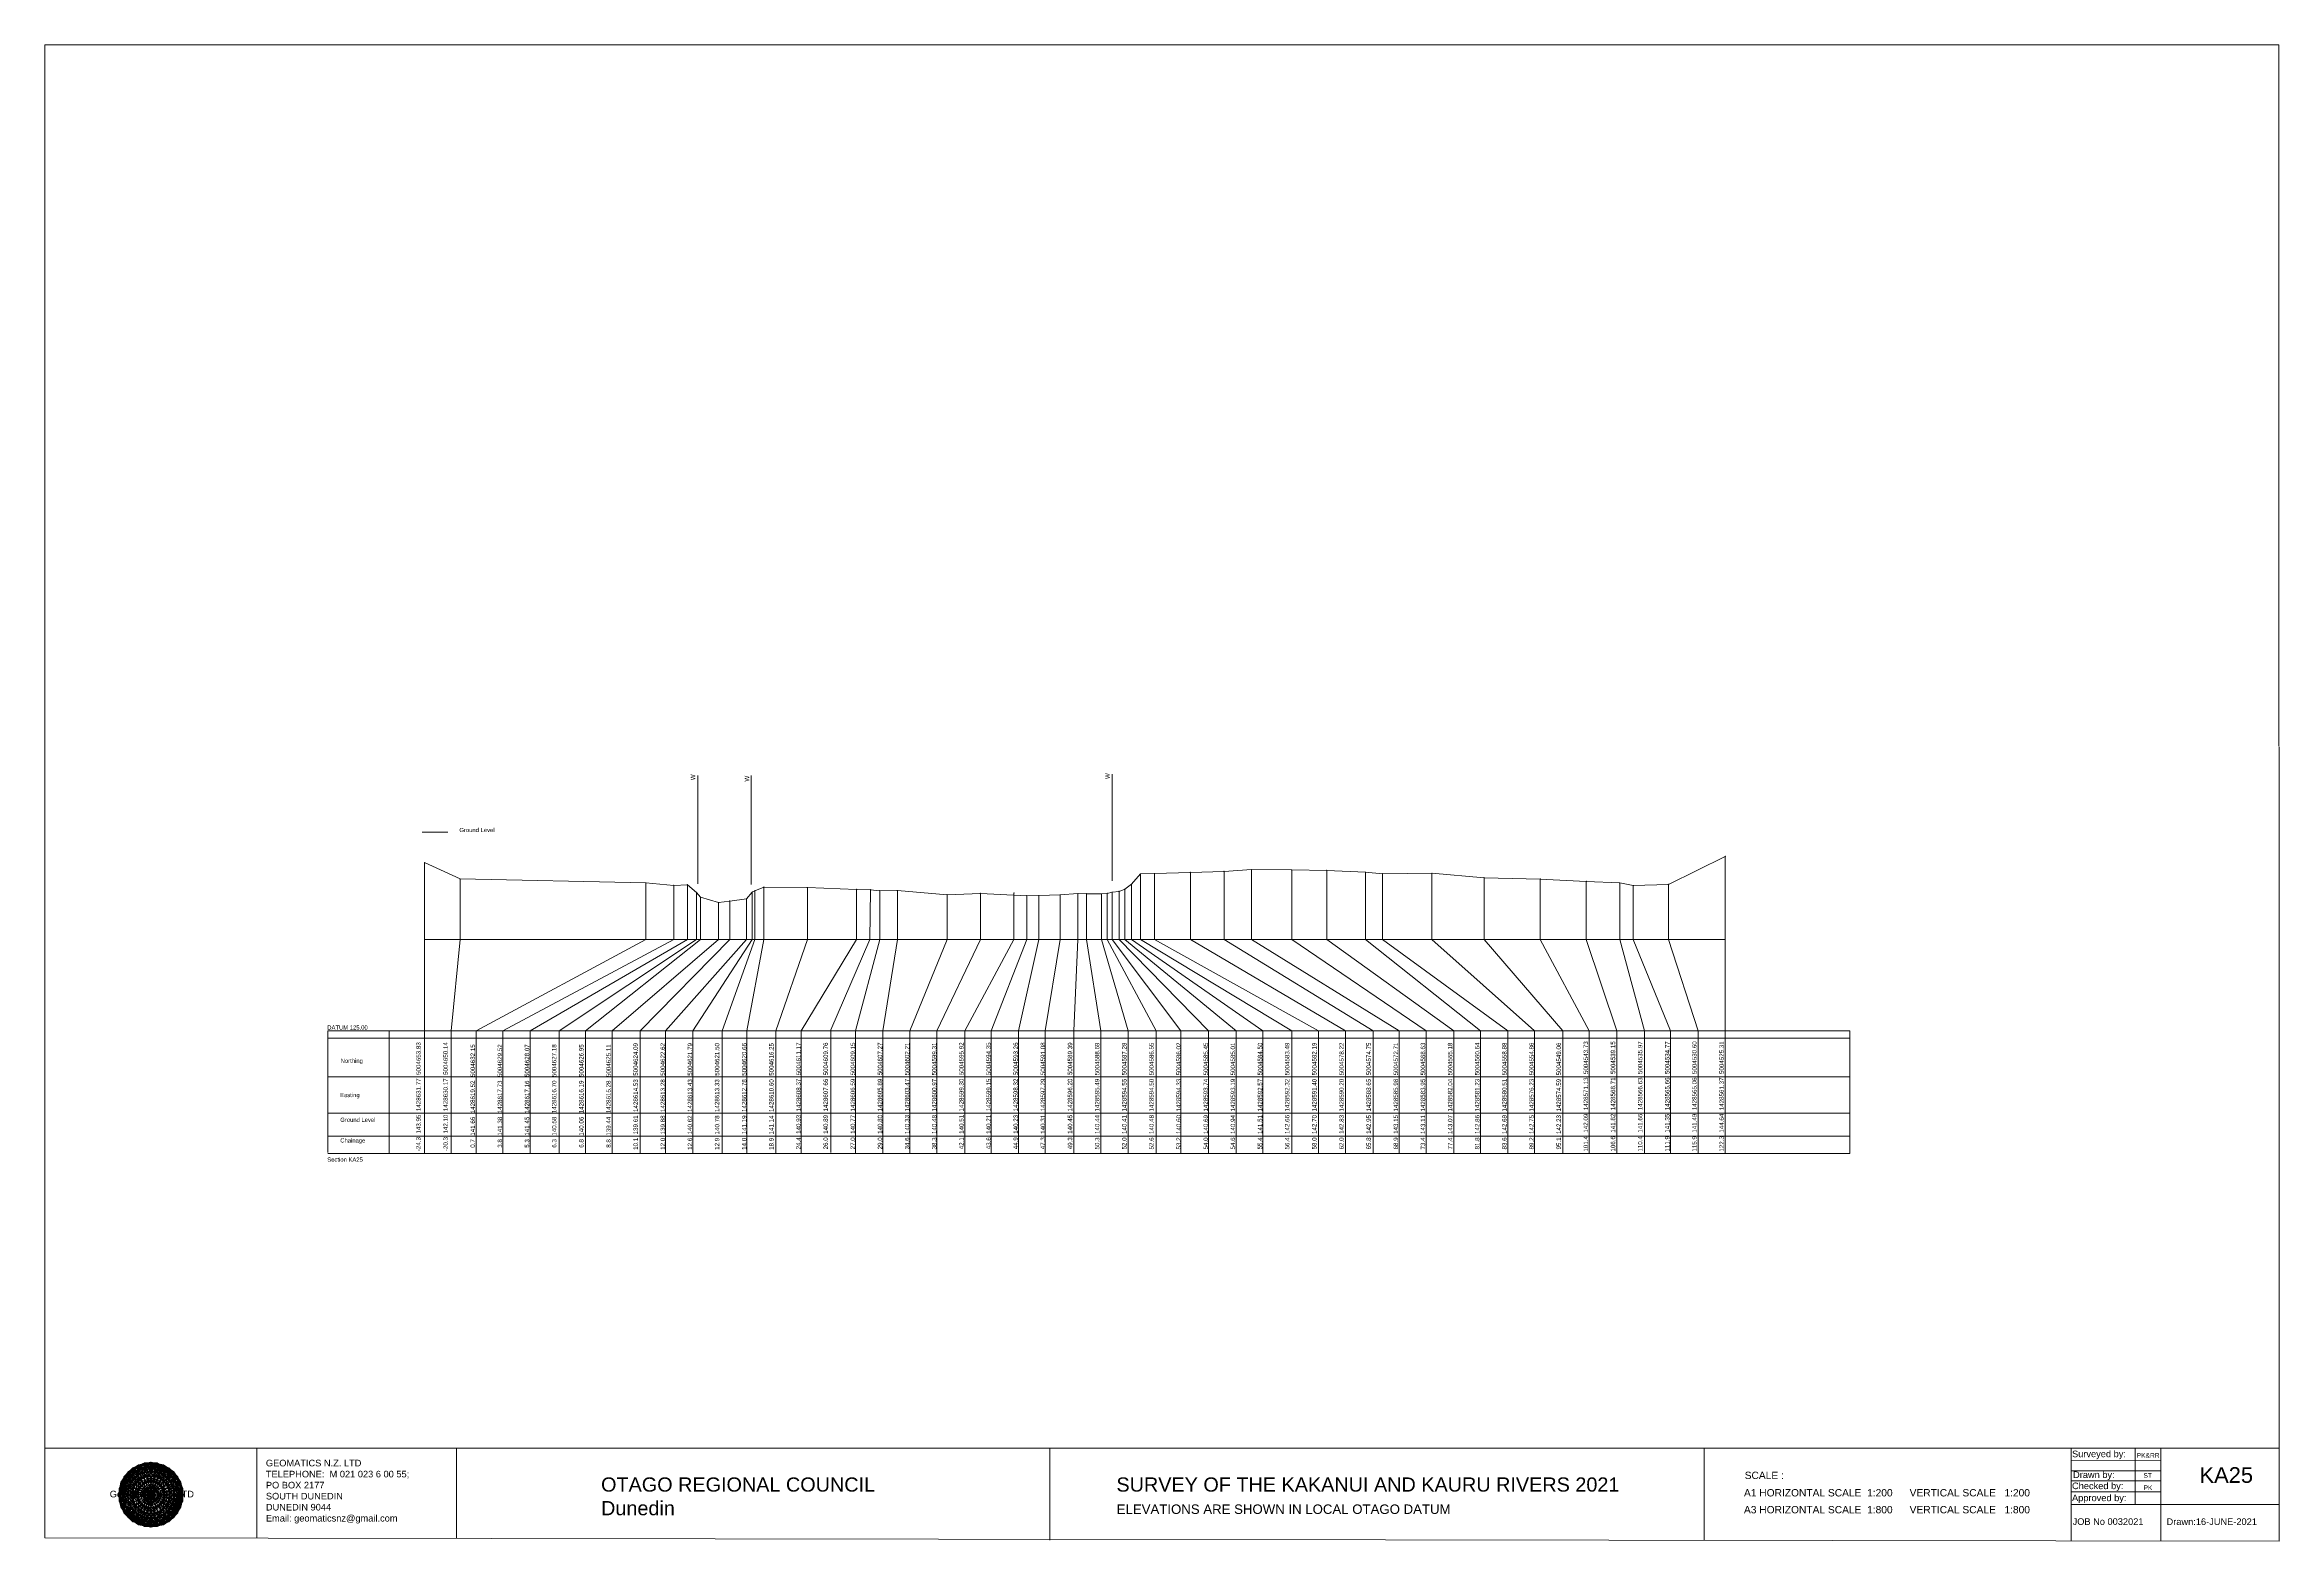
# Model space of a CAD drawing. Header units: millimetres. Extents: x -4102225 to 9709333, y -443196 to 2258209.
# Drawn here: x -924555 to -672777, y 67499 to 236074 of the extents above; entities that cross this region are included whole.
import ezdxf

# ---------------------------------------------------------------- set-up
doc = ezdxf.new("R2010")
doc.units = ezdxf.units.MM
doc.header["$PDMODE"] = 35
doc.header["$PDSIZE"] = 20
doc.layers.get('0').update_dxf_attribs({"lineweight": 0})
doc.layers.add('geo', color=7, linetype='Continuous', lineweight=0)
doc.styles.get("Standard").update_dxf_attribs({"font": 'arial.ttf'})

# ---------------------------------------------------------------- blocks, each defined once
blk = doc.blocks.new('Geomatics_Circle_SPT')
at = {"layer": 'geo', "color": 2, "linetype": 'Continuous', "lineweight": 0}
for p, q in [((0, 25.2), (-25.2, 0)), ((-24.7, 4.9), (-4.9, 24.7)), ((-24.7, -4.9), (4.9, 24.7)), ((-9.7, 23.3), (-23.3, 9.6)), ((9.7, 23.3), (-23.3, -9.7)), ((-21, 14), (-14, 21)), ((-21, -14), (14, 21)), ((0, 0), (-17.8, 17.8)), ((-14, 21), (21, -14)), ((23.3, -9.7), (-9.7, 23.3)), ((-4.9, 24.7), (24.7, -4.9)), ((25.2, 0), (0, 25.2)), ((0, 0), (17.8, 17.8)), ((4.9, 24.7), (24.7, 4.9)), ((23.3, 9.7), (9.7, 23.3)), ((14, 21), (21, 14)), ((17.8, 18.1), (17.8, 18.1)), ((4.9, -24.7), (-24.7, 4.9)), ((-24.7, 0), (0, -24.7)), ((-23.3, 9.7), (9.7, -23.3)), ((14, -21), (-21, 14)), ((0, 0), (-17.8, -17.8)), ((21, 14), (-14, -21)), ((-9.7, -23.3), (23.3, 9.7)), ((24.7, 4.9), (-4.9, -24.7)), ((0, 0), (17.8, -17.8)), ((0, -24.8), (25.2, 0)), ((-4.9, -24.7), (-24.7, -4.9)), ((-23.3, -9.7), (-9.7, -23.3)), ((-14, -21), (-21, -14)), ((24.7, -4.9), (4.9, -24.7)), ((9.7, -23.3), (23.3, -9.7)), ((21, -14), (14, -21)), ((-17.8, -17.8), (-17.8, -17.8)), ((4.9, -24.7), (4.9, -24.7)), ((18.1, -17.8), (18.1, -17.8))]:
    blk.add_line(p, q, dxfattribs=at)
at = {"layer": 'geo', "color": 1, "linetype": 'Continuous', "lineweight": 0}
for p, q in [((-25.2, 0), (9.7, 23.3)), ((-25.2, 0), (-9.6, 23.3)), ((-4.9, 24.8), (-24.7, -4.9)), ((4.9, 24.7), (-24.7, 4.9)), ((14, 21), (-24.7, -4.9)), ((-14, 21), (-24.7, 4.9)), ((-23.3, 9.7), (0, 25.2)), ((-23.3, -9.6), (0, 25.2)), ((-23.3, -9.6), (17.8, 17.8)), ((-23.3, 9.7), (-17.8, 17.9)), ((-23.3, -9.6), (-17.8, 17.9)), ((-23.3, 9.7), (17.8, 17.8)), ((4.9, 24.8), (-21, -14)), ((-4.9, 24.7), (-21, 14)), ((14, 21), (-21, 14)), ((-14, 21), (-21, -14)), ((-17.9, 17.6), (-17.9, 17.6)), ((-17.8, 17.8), (9.7, 23.3)), ((-17.8, 17.8), (-9.6, 23.3)), ((-17.8, -17.8), (9.7, 23.3)), ((-17.8, -17.8), (-9.7, 23.3)), ((-9.7, -23.3), (-17.8, 17.8)), ((-17.8, 17.8), (9.7, -23.3)), ((-17.8, 17.8), (23.3, -9.6)), ((-17.8, 17.8), (23.3, 9.7)), ((4.9, 24.7), (-14, 21)), ((-4.9, 24.7), (-14, -20.9)), ((0, 0), (-14, 21)), ((-14, 21), (-4.9, -24.7)), ((-14, 21), (-14, 21)), ((24.7, -4.9), (-14, 21)), ((21, 14), (-14, 21)), ((-9.8, 23.1), (-9.8, 23.1)), ((-9.7, 23.3), (0, 25.2)), ((-9.7, 23.3), (0, -25.2)), ((-9.7, -23.3), (0, 25.2)), ((-9.6, 23.3), (17.8, -17.8)), ((-9.6, 23.3), (25.2, 0)), ((-9.6, 23.3), (17.8, 17.8)), ((-9.6, -23.3), (17.8, 17.9)), ((0, 0), (-4.9, 24.7)), ((-4.9, 24.7), (-4.9, 24.7)), ((21, -14), (-4.9, 24.7)), ((24.8, 4.9), (-4.9, 24.7)), ((14, 21), (-4.9, 24.7)), ((-0.2, 25.1), (-0.2, 25.1)), ((0, 25.2), (9.7, -23.3)), ((0, 25.2), (23.3, -9.7)), ((0, 25.2), (23.3, 9.7)), ((0, 25.2), (9.7, 23.3)), ((0, 0), (4.9, 24.7)), ((0, -25.2), (9.7, 23.3)), ((0, 0), (14, 21)), ((21, 14), (4.9, 24.8)), ((14, -21), (4.9, 24.7)), ((24.7, -4.9), (4.9, 24.7)), ((4.9, 24.7), (4.9, 24.7)), ((4.9, -24.7), (14, 21)), ((9.4, 23.3), (9.4, 23.3)), ((9.7, 23.3), (17.8, -17.8)), ((9.7, 23.3), (25.2, 0)), ((9.7, 23.3), (17.8, 17.9)), ((17.8, 17.8), (9.7, -23.3)), ((21, -14), (14, 21)), ((24.7, 4.9), (14, 21)), ((14, 21), (14, 21)), ((17.6, 17.9), (17.6, 17.9)), ((17.8, 17.8), (23.3, -9.7)), ((17.8, 17.8), (23.3, 9.7)), ((-25.2, 0), (23.3, 9.7)), ((-25.2, 0), (-23.3, 9.7)), ((-23.3, -9.7), (-25.2, 0)), ((-9.6, -23.3), (-25.2, 0)), ((9.7, -23.3), (-25.2, 0)), ((21, 14), (-24.7, 4.9)), ((-21, 14), (-24.7, -4.9)), ((0, 0), (-24.7, 4.9)), ((-24.7, 4.9), (-21, -14)), ((-24.7, 4.9), (-4.9, -24.7)), ((-24.7, 4.9), (14, -21)), ((-24.7, 4.9), (-24.7, 4.9)), ((0, 0), (-24.7, -4.9)), ((-17.8, -17.8), (-23.3, 9.7)), ((0, -25.2), (-23.3, 9.7)), ((-23.3, 9.7), (17.8, -17.8)), ((-23.3, 9.7), (25.2, 0)), ((-23.3, 9.4), (-23.3, 9.4)), ((-23.3, -9.7), (25.2, 0)), ((0, 0), (-21, 14)), ((-21, 14), (-14, -21)), ((-21, 14), (4.9, -24.7)), ((-21, 14), (-21, 14)), ((24.7, 4.9), (-21, 14)), ((0, 0), (-21, -14)), ((-17.8, -17.8), (23.3, 9.7)), ((-14, -21), (24.7, 4.9)), ((0, 0), (-14, -21)), ((25.2, 0), (-9.6, -23.3)), ((-4.9, -24.7), (21, 14)), ((0, 0), (-4.9, -24.7)), ((0, 0), (21, 14)), ((23.3, 9.7), (0, -25.2)), ((0, 0), (24.8, 4.9)), ((0, 0), (4.9, -24.7)), ((0, 0), (14, -21)), ((0, 0), (21, -14)), ((0, 0), (24.8, -4.9)), ((4.9, -24.7), (24.7, 4.9)), ((25.2, 0), (9.7, -23.3)), ((14, -21), (21, 14)), ((23.3, 9.7), (17.8, -17.8)), ((24.7, -4.9), (21, 14)), ((21, 14), (21, 14)), ((21, -14), (24.7, 4.9)), ((23.1, 9.8), (23.1, 9.8)), ((23.3, 9.7), (25.2, 0)), ((25.2, 0), (23.3, -9.6)), ((24.7, 4.9), (24.7, 4.9)), ((25.1, 0.2), (25.1, 0.2)), ((-25.2, 0), (23.3, -9.7)), ((-25.1, -0.2), (-25.1, -0.2)), ((-24.7, -4.9), (-24.7, -4.9)), ((-24.7, -4.9), (-14, -21)), ((-24.7, -4.9), (4.9, -24.7)), ((-24.7, -4.9), (21, -14)), ((-17.8, -17.8), (-23.3, -9.7)), ((0, -25.2), (-23.3, -9.6)), ((17.8, -17.8), (-23.3, -9.6)), ((-23.1, -9.8), (-23.1, -9.8)), ((-21, -14), (24.7, -4.9)), ((-21, -14), (-21, -14)), ((-21, -14), (-4.9, -24.7)), ((-21, -14), (14, -21)), ((23.3, -9.7), (-17.8, -17.8)), ((-14, -21), (21, -14)), ((-4.9, -24.7), (24.7, -4.9)), ((23.3, -9.6), (0, -25.2)), ((4.9, -24.7), (21, -14)), ((14, -21), (24.7, -4.9)), ((23.3, -9.6), (17.8, -17.8)), ((21, -14), (21, -14)), ((23.3, -9.4), (23.3, -9.4)), ((24.7, -4.9), (24.7, -4.9)), ((-9.6, -23.3), (-17.8, -17.8)), ((9.7, -23.3), (-17.8, -17.8)), ((-17.6, -17.9), (-17.6, -17.9)), ((-14, -21), (-14, -21)), ((-14, -21), (4.9, -24.7)), ((17.8, -17.8), (-9.7, -23.3)), ((0, -25.2), (-9.7, -23.3)), ((-9.4, -23.3), (-9.4, -23.3)), ((-4.9, -24.7), (14, -21)), ((-4.9, -24.7), (-4.9, -24.7)), ((9.7, -23.3), (0, -25.2)), ((0.2, -25.1), (0.2, -25.1)), ((4.9, -24.7), (4.9, -24.7)), ((17.8, -17.8), (9.7, -23.3)), ((9.8, -23.1), (9.8, -23.1)), ((14, -21), (14, -21)), ((17.9, -17.6), (17.9, -17.6))]:
    blk.add_line(p, q, dxfattribs=at)
at = {"layer": 'geo', "color": 114, "linetype": 'Continuous', "lineweight": 0}
for p, q in [((17.9, 17.8), (-25.2, 0)), ((-24.7, 4.9), (14, 21)), ((9.7, 23.3), (-23.3, 9.7)), ((-20.9, 14), (4.9, 24.7)), ((0, 25.2), (-17.8, 17.8)), ((-17.8, 17.8), (0, -25.2)), ((-14, 21), (-4.9, 24.7)), ((4.9, -24.7), (-14, 21)), ((0, 0), (-9.7, 23.3)), ((-4.9, 24.7), (14, -21)), ((17.8, -17.8), (0, 25.2)), ((0, 0), (9.7, 23.3)), ((4.9, 24.7), (21, -14)), ((23.3, -9.7), (9.7, 23.3)), ((14, 21), (24.7, -4.9)), ((25.2, 0), (17.8, 17.8)), ((-24.7, -4.9), (21, 14)), ((-14, -21), (-24.7, 4.9)), ((0, 0), (-23.3, 9.7)), ((-23.3, 9.7), (-9.7, -23.3)), ((0, 0), (-23.3, -9.7)), ((-4.9, -24.7), (-21, 14)), ((24.8, 4.9), (-20.9, -14)), ((0, 0), (-9.7, -23.3)), ((0, 0), (23.3, 9.7)), ((0, 0), (9.7, -23.3)), ((0, 0), (23.3, -9.7)), ((21, 14), (24.7, 4.9)), ((-25.2, 0), (-17.8, -17.8)), ((-21, -14), (-24.7, -4.9)), ((-17.8, -17.8), (25.2, 0)), ((24.8, -4.9), (-14, -21)), ((-9.6, -23.3), (23.3, -9.7)), ((21, -14), (-4.9, -24.8)), ((0, -25.2), (17.9, -17.8)), ((14, -21), (4.9, -24.8))]:
    blk.add_line(p, q, dxfattribs=at)
at = {"layer": 'geo', "color": 250, "linetype": 'Continuous', "lineweight": 0}
for p, q in [((-17.8, 17.8), (17.8, 17.8)), ((-17.8, -17.8), (-17.8, 17.8)), ((-14, 21), (-14, 21)), ((14, 21), (-14, 21)), ((-14, 20.9), (-14, -21)), ((-9.7, 23.3), (9.7, 23.3)), ((-9.7, -23.3), (-9.7, 23.3)), ((-4.9, 24.7), (4.9, 24.7)), ((-4.9, 24.7), (-4.9, -24.7)), ((0, 0), (0, 25.2)), ((4.9, 24.7), (4.9, -24.7)), ((9.7, -23.3), (9.7, 23.3)), ((14, 21), (14, -21)), ((17.8, -17.8), (17.8, 17.8)), ((0, 0), (-25.2, 0)), ((24.7, 4.9), (-24.7, 4.9)), ((-24.7, 4.9), (-24.7, -4.9)), ((-23.3, 9.7), (23.3, 9.7)), ((-23.3, 9.7), (-23.3, 9.7)), ((-23.3, -9.7), (-23.3, 9.7)), ((21, 14), (-21, 14)), ((-21, 14), (-21, -14)), ((0, 0), (0, -25.2)), ((0, 0), (25.2, 0)), ((21, 14), (21, 14)), ((21, -14), (21, 14)), ((23.3, 9.7), (23.3, -9.7)), ((24.7, 4.9), (24.7, 4.9)), ((24.7, -4.9), (24.7, 4.9)), ((-24.7, -4.9), (24.7, -4.9)), ((23.3, -9.7), (-23.3, -9.7)), ((-21, -14), (21, -14)), ((17.8, -17.8), (-17.8, -17.8)), ((-14, -21), (14, -21)), ((9.7, -23.3), (-9.7, -23.3)), ((-4.9, -24.7), (4.9, -24.7))]:
    blk.add_line(p, q, dxfattribs=at)
blk = doc.blocks.new('GeomaticsNZ TITLE BLOCK')
at = {"color": 7, "linetype": 'Continuous', "lineweight": 0}
for p, q in [((0, 94.9), (0, 1579.2)), ((0, 1579.2), (2363.4, 1579.2)), ((2363.4, 1579.2), (2364, 94.9)), ((2364, 94.9), (0, 94.9)), ((0, 94.9), (0, 0)), ((15.9, 94.9), (2364, 94.9)), ((224.3, 95.2), (224.3, -0.3)), ((2364, 94.9), (382.6, 94.9)), ((435.8, 95.2), (435.8, -0.7)), ((1063.4, 94.9), (1063.4, -2.4)), ((1755.4, 94.9), (1755.4, -2.6)), ((2143.9, 94.9), (2143.7, -3)), ((2211.5, 94.9), (2211.5, 36.1)), ((2238.6, 94.8), (2238.6, -3.2)), ((2364, -3.5), (2364, 94.9)), ((2143.9, 81.9), (2238.6, 81.7)), ((2143.9, 71), (2238.6, 71)), ((2143.6, 60.4), (2238.6, 60.4)), ((2143.8, 48.6), (2238.6, 48.6)), ((2143.8, 35.4), (2364, 35.3)), ((0, 0), (2364, -3.5))]:
    blk.add_line(p, q, dxfattribs=at)
at = {"color": 7, "linetype": 'Continuous', "lineweight": 0, "xscale": 1.36, "yscale": 1.36, "zscale": 1.36}
blk.add_blockref('Geomatics_Circle_SPT', (112.4, 45.7), dxfattribs=at)
at = {"color": 7, "linetype": 'Continuous', "lineweight": 0}
for s, p in [('PK&RR', (2213.2, 84.8)), ('ST', (2220.3, 63.6)), ('PK', (2220.4, 50.6))]:
    blk.add_text(s, height=5, dxfattribs=at).set_placement(p)
at = {"color": 7, "linetype": 'Continuous', "lineweight": 0, "attachment_point": 1}
for s, width, heights, insert, char_height in [('{\\C256;GEOMATICS N.Z. LTD                   \\PTELEPHONE:  M 021 023 6 00 55;\\PPO BOX 2177\\PSOUTH DUNEDIN\\PDUNEDIN 9044\\PEmail: geomaticsnz@gmail.com}', 3535.727, [94.7], (234, 82.7), 7), ('{\\C256;Surveyed by:}', 3535.727, [0], (2144.7, 92.4), 7), ('{\\C256;Geomatics N.Z. LTD                   }', 125.079, [15.8], (68.8, 49.9), 7), ('{\\C256;OTAGO REGIONAL COUNCIL\\PDunedin}', 3535.727, [0], (588.6, 64), 15), ('{\\C256;SURVEY OF THE KAKANUI AND KAURU RIVERS 2021}', 3535.727, [0], (1133.8, 64), 15), ('{\\C256;Checked by:}', 3535.727, [0], (2144.7, 58.6), 7), ('{\\C256;Drawn by:}', 3535.727, [0], (2145.8, 70.4), 7), ('{\\C256;ELEVATIONS ARE SHOWN IN LOCAL OTAGO DATUM}', 3535.727, [0], (1134.1, 35.4), 10), ('{\\C256;Approved by:}', 3535.727, [0], (2144.7, 45.9), 7), ('{\\C256;JOB No 0032021}', 3535.727, [0], (2145.3, 20.8), 7), ('{\\C256;Drawn:16-JUNE-2021}', 3535.727, [0], (2244.7, 20.7), 7)]:
    blk.add_mtext_dynamic_manual_height_columns(s, width=width, gutter_width=159, heights=heights, dxfattribs=dict(at, insert=insert, char_height=char_height))

msp = doc.modelspace()

# ---------------------------------------------------------------- linework, layer by layer
at = {"color": 7, "lineweight": 0}
for p, q in [((-850974.573, 141561.07), (-850974.573, 153769.056)), ((-844964.858, 141467.407), (-844964.858, 153765.98)), ((-804262.355, 141901.549), (-804262.355, 153900.611))]:
    msp.add_line(p, q, dxfattribs=at)
at = {"color": 1, "lineweight": 0}
msp.add_line((-882022.789, 147381.558), (-879116.058, 147381.558), dxfattribs=at)
for p, q in [((-877759.039, 142103), (-877759.039, 135295.272)), ((-856821.841, 141663), (-856821.841, 135295.272)), ((-853677.014, 141383), (-853677.014, 135295.272)), ((-852133.298, 141453), (-852133.298, 135295.272)), ((-843528.951, 141193), (-843528.951, 135295.272)), ((-838615.555, 141143), (-838615.555, 135295.272)), ((-802104.695, 141514), (-802104.695, 135295.272)), ((-801100.886, 142664), (-801100.886, 135295.272)), ((-799517.534, 142704), (-799517.534, 135295.272)), ((-795460.108, 142834), (-795460.108, 135295.272)), ((-791669.747, 142954), (-791669.747, 135295.272)), ((-788597.964, 143154), (-788597.964, 135295.272)), ((-784046.058, 143114), (-784046.058, 135295.272)), ((-780102.644, 143074), (-780102.644, 135295.272)), ((-775728, 142864), (-775728, 135295.272)), ((-773835.932, 142694), (-773835.932, 135295.272)), ((-768259.688, 142754), (-768259.688, 135295.272)), ((-762384.919, 142234), (-762384.919, 135295.272)), ((-756050.317, 142094), (-756050.317, 135295.272)), ((-750870.689, 141824), (-750870.689, 135295.272)), ((-747082.835, 141664), (-747082.835, 135295.272)), ((-745564.036, 141354), (-745564.036, 135295.272)), ((-741612.674, 141494), (-741612.674, 135295.272)), ((-851131.507, 140583), (-851131.507, 135295.272)), ((-850680.949, 140063), (-850680.949, 135295.272)), ((-848633.027, 139443), (-848633.027, 135295.272)), ((-847374.255, 139613), (-847374.255, 135295.272)), ((-845468.314, 139883), (-845468.314, 135295.272)), ((-844832.54, 140623), (-844832.54, 135295.272)), ((-844530.837, 140783), (-844530.837, 135295.272)), ((-833084.217, 140933), (-833084.217, 135295.272)), ((-831505.717, 140893), (-831573.027, 135295.272)), ((-830461.856, 140773), (-830461.856, 135295.272)), ((-828476.446, 140803), (-828476.446, 135295.272)), ((-822873.167, 140333), (-822873.167, 135295.272)), ((-819130.776, 140483), (-819130.776, 135295.272)), ((-815356.342, 140513), (-815356.342, 135295.272)), ((-813905.063, 140214), (-813905.063, 135295.272)), ((-812552.094, 140234), (-812552.094, 135295.272)), ((-810144.329, 140314), (-810144.329, 135295.272)), ((-808139.536, 140454), (-808139.536, 135295.272)), ((-807185.224, 140444), (-807185.224, 135295.272)), ((-805496.74, 140414), (-805496.74, 135295.272)), ((-804832.565, 140484), (-804832.565, 135295.272)), ((-804285.684, 140604), (-804285.684, 135295.272)), ((-803502.888, 140694), (-803502.888, 135295.272)), ((-802852.096, 140944), (-802852.096, 135295.272)), ((-881750.393, 135295.272), (-735205.555, 135295.272)), ((-877759.039, 135295.272), (-878770.086, 125000)), ((-856821.841, 135295.272), (-875957.73, 125000)), ((-853677.014, 135295.272), (-872930.371, 125000)), ((-852133.298, 135295.272), (-869848.457, 125000)), ((-851131.507, 135295.272), (-866602.907, 125000)), ((-850680.949, 135295.272), (-863630.083, 125000)), ((-848633.027, 135295.272), (-860626.744, 125000)), ((-847374.255, 135295.272), (-857477.556, 125000)), ((-845468.314, 135295.272), (-854624.264, 125000)), ((-795460.108, 135295.272), (-777993.574, 125000)), ((-791669.747, 135295.272), (-774856.144, 125000)), ((-788597.964, 135295.272), (-771942.812, 125000)), ((-784046.058, 135295.272), (-768917.436, 125000)), ((-780102.644, 135295.272), (-765772.316, 125000)), ((-775728, 135295.272), (-762793.725, 125000)), ((-773835.932, 135295.272), (-759702.29, 125000)), ((-768259.688, 135295.272), (-756701.126, 125000)), ((-762384.919, 135295.272), (-753519.44, 125000)), ((-756050.317, 135295.272), (-750518.276, 125000)), ((-750870.689, 135295.272), (-747426.851, 125000)), ((-747082.835, 135295.272), (-744312.853, 125000)), ((-745564.036, 135295.272), (-741356.814, 125000)), ((-741612.674, 135295.272), (-738247.339, 125000))]:
    msp.add_line(p, q)
at = {"lineweight": 0}
for p, q in [((-844832.54, 135295.272), (-851538.485, 125000)), ((-844530.837, 135295.272), (-848220.218, 125000)), ((-843528.951, 135295.272), (-845440.26, 125000)), ((-838615.555, 135295.272), (-842162.9, 125000)), ((-833084.217, 135295.272), (-839305.044, 125000)), ((-831573.027, 135295.272), (-835988.521, 125098.485)), ((-830461.856, 135295.272), (-833195.225, 125000)), ((-828476.446, 135295.272), (-830106.501, 125000)), ((-822873.167, 135295.272), (-827067.598, 125000)), ((-819130.776, 135295.272), (-824018.698, 125000)), ((-815356.342, 135295.272), (-820891.891, 125000)), ((-813905.063, 135295.272), (-817898.851, 125000)), ((-812552.094, 135295.272), (-814830.707, 125000)), ((-810144.329, 135295.272), (-811819.335, 125000)), ((-808139.536, 135295.272), (-808611.98, 125000)), ((-807185.224, 135295.272), (-805572.186, 125000)), ((-805496.74, 135295.272), (-802464.461, 125000)), ((-804832.565, 135295.272), (-799322.771, 125000)), ((-804285.684, 135295.272), (-796528.668, 125000)), ((-803502.888, 135295.272), (-793445.448, 125000)), ((-802852.096, 135295.272), (-790310.84, 125000)), ((-802104.695, 135295.272), (-787296.139, 125000)), ((-801100.886, 135295.272), (-784044.336, 125000)), ((-799517.534, 135295.272), (-781041.361, 125000)), ((-892646.088, 125000), (-721181.811, 125000)), ((-892646.088, 125000), (-892646.088, 124453.037)), ((-892646.088, 124453.037), (-892646.088, 111302.518)), ((-892646.088, 124153.568), (-721181.811, 124153.568)), ((-885743.746, 125000), (-885743.746, 111175.74)), ((-878770.086, 111175.74), (-878770.086, 125000)), ((-875957.73, 111175.74), (-875957.73, 125000)), ((-872930.371, 111175.74), (-872930.371, 125000)), ((-869848.457, 111175.74), (-869848.457, 125000)), ((-866602.907, 111175.74), (-866602.907, 125000)), ((-863630.083, 111175.74), (-863630.083, 125000)), ((-860626.744, 111175.74), (-860626.744, 125000)), ((-857477.556, 111175.74), (-857477.556, 125000)), ((-854624.264, 111175.74), (-854624.264, 125000)), ((-851538.485, 111175.74), (-851538.485, 125000)), ((-848220.218, 111175.74), (-848220.218, 125000)), ((-845440.26, 111175.74), (-845440.26, 125000)), ((-842162.9, 111175.74), (-842162.9, 125000)), ((-839305.044, 111175.74), (-839305.044, 125000)), ((-835988.521, 125098.485), (-835988.521, 111274.225)), ((-833195.225, 111175.74), (-833195.225, 125000)), ((-830106.501, 111175.74), (-830106.501, 125000)), ((-827067.598, 111175.74), (-827067.598, 125000)), ((-824018.698, 111175.74), (-824018.698, 125000)), ((-820891.891, 111175.74), (-820891.891, 125000)), ((-817898.851, 111175.74), (-817898.851, 125000)), ((-814830.707, 111175.74), (-814830.707, 125000)), ((-811819.335, 111175.74), (-811819.335, 125000)), ((-808611.98, 111175.74), (-808611.98, 125000)), ((-805572.186, 111175.74), (-805572.186, 125000)), ((-802464.461, 111175.74), (-802464.461, 125000)), ((-799322.771, 111175.74), (-799322.771, 125000)), ((-796528.668, 111175.74), (-796528.668, 125000)), ((-793445.448, 111175.74), (-793445.448, 125000)), ((-790310.84, 111175.74), (-790310.84, 125000)), ((-787296.139, 111175.74), (-787296.139, 125000)), ((-784044.336, 111175.74), (-784044.336, 125000)), ((-781041.361, 111175.74), (-781041.361, 125000)), ((-777993.574, 111175.74), (-777993.574, 125000)), ((-774856.144, 111175.74), (-774856.144, 125000)), ((-771942.812, 111175.74), (-771942.812, 125000)), ((-768917.436, 111175.74), (-768917.436, 125000)), ((-765772.316, 111175.74), (-765772.316, 125000)), ((-762793.725, 111175.74), (-762793.725, 125000)), ((-759702.29, 111175.74), (-759702.29, 125000)), ((-756701.126, 111175.74), (-756701.126, 125000)), ((-753519.44, 111175.74), (-753519.44, 125000)), ((-750518.276, 111175.74), (-750518.276, 125000)), ((-747426.851, 111175.74), (-747426.851, 125000)), ((-744312.853, 111175.74), (-744312.853, 125000)), ((-741356.814, 111175.74), (-741356.814, 125000)), ((-738247.339, 111175.74), (-738247.339, 125000)), ((-721181.811, 125000), (-721181.811, 111175.74)), ((-892646.088, 119828.492), (-721181.811, 119828.492)), ((-892646.088, 115709.959), (-721181.811, 115709.959)), ((-892646.088, 113130.324), (-721181.811, 113130.324)), ((-892646.088, 111175.74), (-721181.811, 111175.74))]:
    msp.add_line(p, q, dxfattribs=at)
at = {"color": 1}
msp.add_lwpolyline([(-881750.393, 143953), (-877759.039, 142103), (-856821.841, 141663), (-853677.014, 141383), (-852133.298, 141453), (-851131.507, 140583), (-850680.949, 140063), (-848633.027, 139443), (-847374.255, 139613), (-845468.314, 139883), (-844832.54, 140623), (-844530.837, 140783), (-843528.951, 141193), (-838615.555, 141143), (-833084.217, 140933), (-831505.717, 140893), (-830461.856, 140773), (-828476.446, 140803), (-822873.167, 140333), (-819130.776, 140483), (-813905.063, 140214), (-812552.094, 140234), (-810144.329, 140314), (-808139.536, 140454), (-807185.224, 140444), (-805496.74, 140414), (-804832.565, 140484), (-804285.684, 140604), (-803502.888, 140694), (-802852.096, 140944), (-802104.695, 141514), (-801100.886, 142664), (-799517.534, 142704), (-795460.108, 142834), (-791669.747, 142954), (-788597.964, 143154), (-784046.058, 143114), (-780102.644, 143074), (-775728, 142864), (-773835.932, 142694), (-768259.688, 142754), (-762384.919, 142234), (-756050.317, 142094), (-750870.689, 141824), (-747082.835, 141664), (-745564.036, 141354), (-741612.674, 141494), (-735205.555, 144644)], dxfattribs=at)
msp.add_lwpolyline([(-881750.393, 143953), (-881750.393, 111175.74)])
at = {"lineweight": 0}
msp.add_lwpolyline([(-735205.555, 144644), (-735205.555, 125000), (-735205.555, 111175.74)], dxfattribs=at)
for p in [(-881750.393, 143953), (-735205.555, 144644), (-877759.039, 142103), (-856821.841, 141663), (-853677.014, 141383), (-852133.298, 141453), (-843528.951, 141193), (-838615.555, 141143), (-802104.695, 141514), (-801100.886, 142664), (-799517.534, 142704), (-795460.108, 142834), (-791669.747, 142954), (-788597.964, 143154), (-784046.058, 143114), (-780102.644, 143074), (-775728, 142864), (-773835.932, 142694), (-768259.688, 142754), (-762384.919, 142234), (-756050.317, 142094), (-750870.689, 141824), (-747082.835, 141664), (-745564.036, 141354), (-741612.674, 141494), (-850680.949, 140063), (-848633.027, 139443), (-847374.255, 139613), (-845468.314, 139883), (-844832.54, 140623), (-844530.837, 140783), (-833084.217, 140933), (-831505.717, 140893), (-830461.856, 140773), (-828476.446, 140803), (-822873.167, 140333), (-819130.776, 140483), (-815356.342, 140513), (-813905.063, 140214), (-812552.094, 140234), (-810144.329, 140314), (-808139.536, 140454), (-807185.224, 140444), (-805496.74, 140414), (-804832.565, 140484), (-804285.684, 140604), (-803502.888, 140694), (-802852.096, 140944)]:
    msp.add_point(p)
at = {"color": 30, "true_color": 0xf8991e}
msp.add_point((-851131.507, 140583), dxfattribs=at)

# ---------------------------------------------------------------- block references
at = {"color": 7, "lineweight": 0, "xscale": 106.5053773992074, "yscale": 106.5053773992074, "zscale": 106.5053773992074}
msp.add_blockref('GeomaticsNZ TITLE BLOCK', (-924554.714, 67876.527), dxfattribs=at)

# ---------------------------------------------------------------- texts
at = {"color": 7, "lineweight": 0, "transparency": 33554687}
msp.add_text('Ground Level', height=473.07414, dxfattribs=at).set_placement((-877830.457, 147381.558))
at = {"lineweight": 0}
for s, height, p in [('DATUM 125.00', 473.07414, (-892713.024, 125135.982)), ('Northing', 473.0741, (-891202.02, 121387.343)), ('Easting', 473.0741, (-891270.904, 117527.941)), ('Ground Level', 473.07414, (-891253.801, 114738.63)), ('Chainage', 473.0741, (-891251.542, 112414.494)), ('Section KA25', 473.07414, (-892713.035, 110257.825))]:
    msp.add_text(s, height=height, dxfattribs=at).set_placement(p)
for s, p in [(' -24.3  143.95  1428631.77  5004653.83', (-882194.939, 111252.056)), (' -20.3  142.10  1428630.17  5004650.14', (-879135.934, 111252.056)), ('   0.7  141.66  1428619.52  5004632.15', (-876076.928, 111245.234)), ('   3.8  141.38  1428617.73  5004629.52', (-873017.922, 111244.893)), ('   5.3  141.45  1428617.16  5004628.07', (-869958.916, 111245.234)), ('   6.3  140.58  1428616.70  5004627.18', (-866899.91, 111247.963)), ('   6.8  140.06  1428616.19  5004626.95', (-863840.904, 111247.963)), ('   8.8  139.44  1428615.28  5004625.11', (-860782.239, 111245.917)), ('  10.1  139.61  1428614.53  5004624.09', (-857723.233, 111198.168)), ('  12.0  139.88  1428613.28  5004622.62', (-854664.227, 111198.168)), ('  12.6  140.62  1428613.43  5004621.79', (-851605.221, 111198.168)), ('  12.9  140.78  1428613.33  5004621.50', (-848546.215, 111198.168)), ('  14.0  141.19  1428612.78  5004620.66', (-845487.209, 111198.168)), ('  18.9  141.14  1428610.60  5004616.25', (-842428.544, 111198.168)), ('  24.4  140.93  1428608.37  5004611.17', (-839369.879, 111253.761)), ('  26.0  140.89  1428607.66  5004609.76', (-836310.873, 111253.761)), ('  27.0  140.77  1428606.59  5004609.15', (-833252.208, 111253.761)), ('  29.0  140.80  1428605.89  5004607.27', (-830193.543, 111253.761)), ('  34.6  140.33  1428603.47  5004602.21', (-827134.879, 111244.893)), ('  38.3  140.48  1428600.97  5004599.31', (-824075.873, 111244.893)), ('  42.1  140.51  1428599.30  5004595.92', (-821016.867, 111265.357)), ('  43.6  140.21  1428599.15  5004594.35', (-817957.861, 111265.357)), ('  44.9  140.23  1428598.32  5004593.26', (-814898.855, 111265.357)), ('  47.3  140.31  1428597.29  5004591.08', (-811839.849, 111265.357)), ('  49.3  140.45  1428596.20  5004589.39', (-808780.843, 111265.357)), ('  50.3  140.44  1428595.49  5004588.69', (-805721.837, 111245.234)), ('  52.0  140.41  1428594.55  5004587.28', (-802662.831, 111245.234)), ('  52.6  140.48  1428594.50  5004586.55', (-799604.166, 111245.234)), ('  53.2  140.60  1428594.33  5004586.02', (-796545.501, 111245.234)), ('  54.0  140.69  1428593.74  5004585.45', (-793486.495, 111245.234)), ('  54.6  140.94  1428593.19  5004585.01', (-790427.489, 111245.234)), ('  55.4  141.51  1428592.57  5004584.50', (-787368.483, 111245.234)), ('  56.4  142.66  1428592.32  5004583.49', (-784309.818, 111245.234)), ('  58.0  142.70  1428591.40  5004582.19', (-781250.812, 111245.234)), ('  62.0  142.83  1428590.20  5004578.22', (-778192.147, 111247.963)), ('  65.8  142.95  1428588.65  5004574.75', (-775133.141, 111247.963)), ('  68.9  143.15  1428585.98  5004572.71', (-772074.477, 111247.963)), ('  73.4  143.11  1428583.95  5004568.63', (-769015.471, 111241.142)), ('  77.4  143.07  1428582.04  5004565.18', (-765956.465, 111241.142)), ('  81.8  142.86  1428581.23  5004560.64', (-762897.459, 111245.917)), ('  83.6  142.69  1428580.51  5004558.88', (-759838.453, 111245.917)), ('  89.2  142.75  1428576.23  5004554.86', (-756779.447, 111245.917)), ('  95.1  142.23  1428574.59  5004549.06', (-753720.441, 111245.234)), (' 101.4  142.09  1428571.13  5004543.73', (-750661.435, 111198.168)), (' 106.6  141.82  1428568.71  5004539.15', (-747602.429, 111198.168)), (' 110.4  141.66  1428566.63  5004535.97', (-744543.423, 111198.168)), (' 111.9  141.35  1428565.66  5004534.77', (-741484.417, 111198.168)), (' 115.9  141.49  1428565.06  5004530.60', (-738425.411, 111198.168)), (' 122.3  144.64  1428561.37  5004525.31', (-735366.405, 111198.168))]:
    msp.add_text(s, height=500, rotation=90, dxfattribs=at).set_placement(p)
at = {"color": 7, "lineweight": 0}
for s, height, p in [('KA25', 1764.8028, (-681766.886, 74083.808)), ('A1 HORIZONTAL SCALE  1:200      VERTICAL SCALE   1:200 ', 823.57462, (-733095.024, 72553.623)), ('SCALE :  ', 823.5746, (-733013.054, 74514.477)), ('A3 HORIZONTAL SCALE  1:800      VERTICAL SCALE   1:800', 823.57462, (-733095.024, 70650.367))]:
    msp.add_text(s, height=height, dxfattribs=at).set_placement(p)
at = {"color": 7, "lineweight": 0, "char_height": 500, "attachment_point": 1, "rotation": 90}
for insert in [(-851762.359, 153227.22), (-845678.518, 153074.141), (-805050.137, 153358.774)]:
    msp.add_mtext_dynamic_manual_height_columns('W', width=4277.92851, gutter_width=12.5, heights=[0], dxfattribs=dict(at, insert=insert))

doc.saveas('drawing.dxf')
